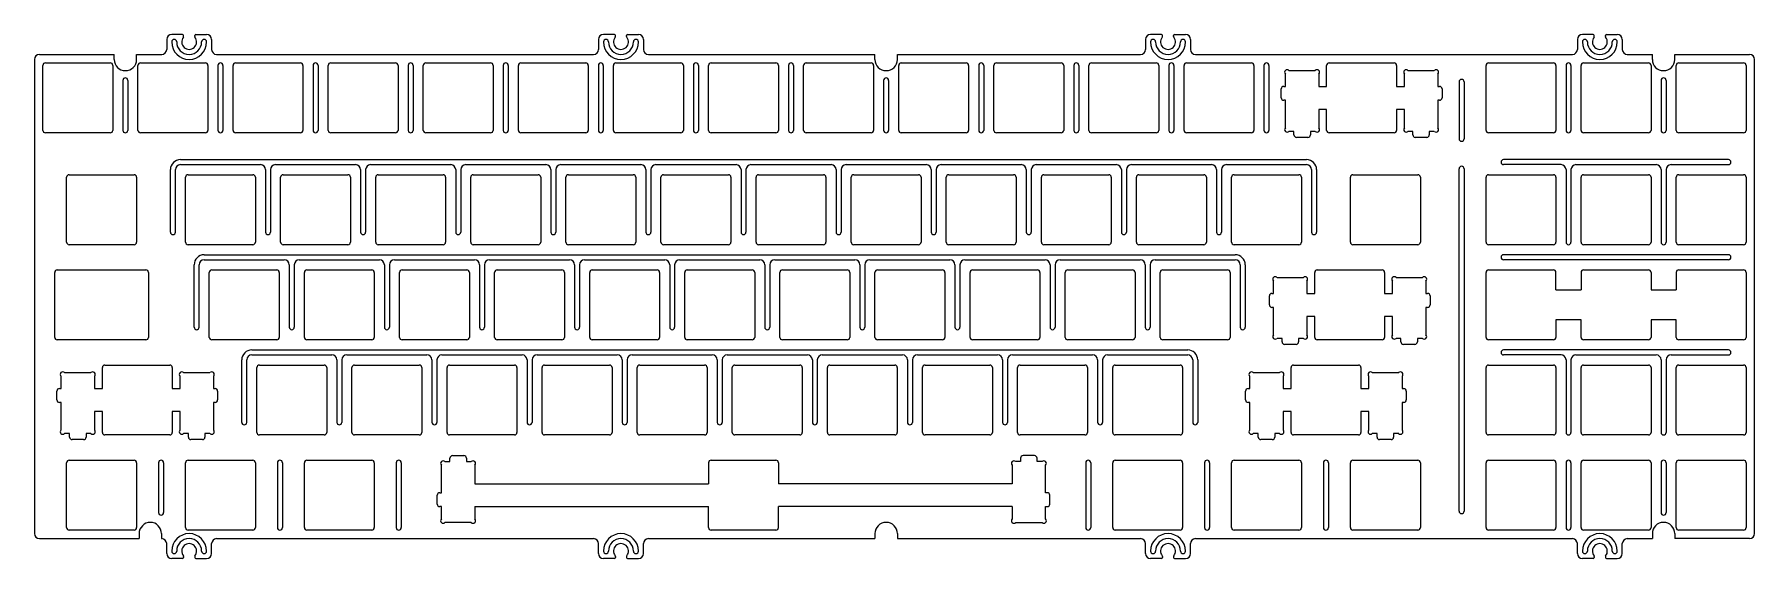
# Model space of a CAD drawing. Header units: millimetres. Extents: x 2457 to 2802, y 1540 to 1645.
import ezdxf

# ---------------------------------------------------------------- set-up
doc = ezdxf.new("R2010")
doc.units = ezdxf.units.MM

msp = doc.modelspace()

# ---------------------------------------------------------------- linework, layer by layer
for p, q in [((2486.83, 1644.66), (2484.65, 1644.66)), ((2487.03, 1644.24), (2487.03, 1644.46)), ((2489.27, 1644.24), (2489.27, 1644.46)), ((2489.47, 1644.66), (2491.65, 1644.66)), ((2573.33, 1644.66), (2571.15, 1644.66)), ((2573.53, 1644.24), (2573.53, 1644.46)), ((2575.77, 1644.24), (2575.77, 1644.46)), ((2575.97, 1644.66), (2578.15, 1644.66)), ((2682.93, 1644.66), (2680.75, 1644.66)), ((2683.13, 1644.24), (2683.13, 1644.46)), ((2685.37, 1644.24), (2685.37, 1644.46)), ((2685.57, 1644.66), (2687.75, 1644.66)), ((2769.43, 1644.66), (2767.25, 1644.66)), ((2769.63, 1644.24), (2769.63, 1644.46)), ((2771.87, 1644.24), (2771.87, 1644.46)), ((2772.07, 1644.66), (2774.25, 1644.66)), ((2458.15, 1640.66), (2473.12, 1640.66)), ((2473.12, 1639.66), (2473.12, 1640.66)), ((2477.62, 1640.66), (2482.65, 1640.66)), ((2477.62, 1639.66), (2477.62, 1640.66)), ((2483.65, 1643.66), (2483.65, 1641.66)), ((2485.15, 1643.66), (2485.15, 1643.66)), ((2491.15, 1643.66), (2491.15, 1643.66)), ((2492.65, 1643.66), (2492.65, 1641.66)), ((2493.65, 1640.66), (2569.15, 1640.66)), ((2570.15, 1643.66), (2570.15, 1641.66)), ((2571.65, 1643.66), (2571.65, 1643.66)), ((2577.65, 1643.66), (2577.65, 1643.66)), ((2579.15, 1643.66), (2579.15, 1641.66)), ((2580.15, 1640.66), (2625.52, 1640.66)), ((2625.52, 1639.66), (2625.52, 1640.66)), ((2630.02, 1640.66), (2678.75, 1640.66)), ((2630.02, 1639.66), (2630.02, 1640.66)), ((2679.75, 1643.66), (2679.75, 1641.66)), ((2681.25, 1643.66), (2681.25, 1643.66)), ((2687.25, 1643.66), (2687.25, 1643.66)), ((2688.75, 1643.66), (2688.75, 1641.66)), ((2689.75, 1640.66), (2765.25, 1640.66)), ((2766.25, 1643.66), (2766.25, 1641.66)), ((2767.75, 1643.66), (2767.75, 1643.66)), ((2773.75, 1643.66), (2773.75, 1643.66)), ((2775.25, 1643.66), (2775.25, 1641.66)), ((2776.25, 1640.66), (2781.27, 1640.66)), ((2781.27, 1639.66), (2781.27, 1640.66)), ((2785.77, 1640.66), (2800.75, 1640.66)), ((2785.77, 1639.66), (2785.77, 1640.66)), ((2457.15, 1639.66), (2457.15, 1544.71)), ((2458.85, 1625.46), (2458.85, 1638.46)), ((2459.35, 1638.96), (2472.35, 1638.96)), ((2472.85, 1638.46), (2472.85, 1625.46)), ((2477.9, 1625.46), (2477.9, 1638.46)), ((2478.4, 1638.96), (2491.4, 1638.96)), ((2491.9, 1638.46), (2491.9, 1625.46)), ((2493.92, 1638.46), (2493.92, 1625.46)), ((2494.42, 1638.96), (2494.42, 1638.96)), ((2494.92, 1638.46), (2494.92, 1625.46)), ((2496.95, 1625.46), (2496.95, 1638.46)), ((2497.45, 1638.96), (2510.45, 1638.96)), ((2510.95, 1638.46), (2510.95, 1625.46)), ((2512.97, 1638.46), (2512.97, 1625.46)), ((2513.47, 1638.96), (2513.47, 1638.96)), ((2513.97, 1638.46), (2513.97, 1625.46)), ((2516, 1625.46), (2516, 1638.46)), ((2516.5, 1638.96), (2529.5, 1638.96)), ((2530, 1638.46), (2530, 1625.46)), ((2532.02, 1638.46), (2532.02, 1625.46)), ((2532.52, 1638.96), (2532.52, 1638.96)), ((2533.02, 1638.46), (2533.02, 1625.46)), ((2535.05, 1625.46), (2535.05, 1638.46)), ((2535.55, 1638.96), (2548.55, 1638.96)), ((2549.05, 1638.46), (2549.05, 1625.46)), ((2551.07, 1638.46), (2551.07, 1625.46)), ((2551.57, 1638.96), (2551.57, 1638.96)), ((2552.07, 1638.46), (2552.07, 1625.46)), ((2554.1, 1625.46), (2554.1, 1638.46)), ((2554.6, 1638.96), (2567.6, 1638.96)), ((2568.1, 1638.46), (2568.1, 1625.46)), ((2570.12, 1638.46), (2570.12, 1625.46)), ((2570.62, 1638.96), (2570.62, 1638.96)), ((2571.12, 1638.46), (2571.12, 1625.46)), ((2573.15, 1625.46), (2573.15, 1638.46)), ((2573.65, 1638.96), (2586.65, 1638.96)), ((2587.15, 1638.46), (2587.15, 1625.46)), ((2589.17, 1638.46), (2589.17, 1625.46)), ((2589.67, 1638.96), (2589.67, 1638.96)), ((2590.17, 1638.46), (2590.17, 1625.46)), ((2592.2, 1625.46), (2592.2, 1638.46)), ((2592.7, 1638.96), (2605.7, 1638.96)), ((2606.2, 1638.46), (2606.2, 1625.46)), ((2608.22, 1638.46), (2608.22, 1625.46)), ((2608.72, 1638.96), (2608.72, 1638.96)), ((2609.22, 1638.46), (2609.22, 1625.46)), ((2611.25, 1625.46), (2611.25, 1638.46)), ((2611.75, 1638.96), (2624.75, 1638.96)), ((2625.25, 1638.46), (2625.25, 1625.46)), ((2630.3, 1625.46), (2630.3, 1638.46)), ((2630.8, 1638.96), (2643.8, 1638.96)), ((2644.3, 1638.46), (2644.3, 1625.46)), ((2646.32, 1638.46), (2646.32, 1625.46)), ((2646.82, 1638.96), (2646.82, 1638.96)), ((2647.32, 1638.46), (2647.32, 1625.46)), ((2649.35, 1625.46), (2649.35, 1638.46)), ((2649.85, 1638.96), (2662.85, 1638.96)), ((2663.35, 1638.46), (2663.35, 1625.46)), ((2665.37, 1638.46), (2665.37, 1625.46)), ((2665.87, 1638.96), (2665.87, 1638.96)), ((2666.37, 1638.46), (2666.37, 1625.46)), ((2668.4, 1625.46), (2668.4, 1638.46)), ((2668.9, 1638.96), (2681.9, 1638.96)), ((2682.4, 1638.46), (2682.4, 1625.46)), ((2684.42, 1638.46), (2684.42, 1625.46)), ((2684.92, 1638.96), (2684.92, 1638.96)), ((2685.42, 1638.46), (2685.42, 1625.46)), ((2687.45, 1625.46), (2687.45, 1638.46)), ((2687.95, 1638.96), (2700.95, 1638.96)), ((2701.45, 1638.46), (2701.45, 1625.46)), ((2703.47, 1638.46), (2703.47, 1625.46)), ((2703.97, 1638.96), (2703.97, 1638.96)), ((2704.47, 1638.46), (2704.47, 1625.46)), ((2708.46, 1637.44), (2713.74, 1637.44)), ((2716.02, 1634.26), (2716.02, 1638.46)), ((2716.52, 1638.96), (2729.52, 1638.96)), ((2730.02, 1638.46), (2730.02, 1634.26)), ((2732.31, 1637.44), (2737.59, 1637.44)), ((2747.95, 1625.46), (2747.95, 1638.46)), ((2748.45, 1638.96), (2761.45, 1638.96)), ((2761.95, 1638.46), (2761.95, 1625.46)), ((2763.97, 1638.46), (2763.97, 1625.46)), ((2764.47, 1638.96), (2764.47, 1638.96)), ((2764.97, 1638.46), (2764.97, 1625.46)), ((2767, 1625.46), (2767, 1638.46)), ((2767.5, 1638.96), (2780.5, 1638.96)), ((2781, 1638.46), (2781, 1625.46)), ((2786.05, 1625.46), (2786.05, 1638.46)), ((2786.55, 1638.96), (2799.55, 1638.96)), ((2800.05, 1638.46), (2800.05, 1625.46)), ((2801.75, 1544.71), (2801.75, 1639.66)), ((2474.87, 1635.46), (2474.87, 1625.46)), ((2475.37, 1635.96), (2475.37, 1635.96)), ((2475.87, 1635.46), (2475.87, 1625.46)), ((2627.27, 1635.46), (2627.27, 1625.46)), ((2627.77, 1635.96), (2627.77, 1635.96)), ((2628.27, 1635.46), (2628.27, 1625.46)), ((2706.92, 1631.97), (2706.92, 1633.76)), ((2707.42, 1634.26), (2707.75, 1634.26)), ((2707.75, 1634.26), (2707.75, 1636.74)), ((2714.45, 1636.74), (2714.45, 1634.26)), ((2714.45, 1634.26), (2716.02, 1634.26)), ((2730.02, 1634.26), (2731.6, 1634.26)), ((2731.6, 1634.26), (2731.6, 1636.74)), ((2738.3, 1636.74), (2738.3, 1634.26)), ((2738.3, 1634.26), (2738.63, 1634.26)), ((2739.13, 1633.76), (2739.13, 1631.97)), ((2742.55, 1635.16), (2742.55, 1623.76)), ((2743.05, 1635.66), (2743.05, 1635.66)), ((2743.55, 1635.16), (2743.55, 1623.76)), ((2783.02, 1635.46), (2783.02, 1625.46)), ((2783.52, 1635.96), (2783.52, 1635.96)), ((2784.02, 1635.46), (2784.02, 1625.46)), ((2707.75, 1631.47), (2707.42, 1631.47)), ((2707.75, 1625.95), (2707.75, 1631.47)), ((2738.3, 1631.47), (2738.3, 1625.95)), ((2738.63, 1631.47), (2738.3, 1631.47)), ((2714.45, 1629.66), (2714.45, 1625.95)), ((2716.02, 1629.66), (2714.45, 1629.66)), ((2716.02, 1625.46), (2716.02, 1629.66)), ((2730.02, 1629.66), (2730.02, 1625.46)), ((2731.6, 1629.66), (2730.02, 1629.66)), ((2731.6, 1625.95), (2731.6, 1629.66)), ((2472.35, 1624.96), (2459.35, 1624.96)), ((2475.37, 1624.96), (2475.37, 1624.96)), ((2491.4, 1624.96), (2478.4, 1624.96)), ((2494.42, 1624.96), (2494.42, 1624.96)), ((2510.45, 1624.96), (2497.45, 1624.96)), ((2513.47, 1624.96), (2513.47, 1624.96)), ((2529.5, 1624.96), (2516.5, 1624.96)), ((2532.52, 1624.96), (2532.52, 1624.96)), ((2548.55, 1624.96), (2535.55, 1624.96)), ((2551.57, 1624.96), (2551.57, 1624.96)), ((2567.6, 1624.96), (2554.6, 1624.96)), ((2570.62, 1624.96), (2570.62, 1624.96)), ((2586.65, 1624.96), (2573.65, 1624.96)), ((2589.67, 1624.96), (2589.67, 1624.96)), ((2605.7, 1624.96), (2592.7, 1624.96)), ((2608.72, 1624.96), (2608.72, 1624.96)), ((2624.75, 1624.96), (2611.75, 1624.96)), ((2627.77, 1624.96), (2627.77, 1624.96)), ((2643.8, 1624.96), (2630.8, 1624.96)), ((2646.82, 1624.96), (2646.82, 1624.96)), ((2662.85, 1624.96), (2649.85, 1624.96)), ((2665.87, 1624.96), (2665.87, 1624.96)), ((2681.9, 1624.96), (2668.9, 1624.96)), ((2684.92, 1624.96), (2684.92, 1624.96)), ((2700.95, 1624.96), (2687.95, 1624.96)), ((2703.97, 1624.96), (2703.97, 1624.96)), ((2709.48, 1625.25), (2708.46, 1625.25)), ((2709.48, 1624.55), (2709.48, 1625.25)), ((2712.27, 1624.05), (2709.98, 1624.05)), ((2712.77, 1625.25), (2712.77, 1624.55)), ((2713.74, 1625.25), (2712.77, 1625.25)), ((2729.52, 1624.96), (2716.52, 1624.96)), ((2733.28, 1625.25), (2732.31, 1625.25)), ((2733.28, 1624.55), (2733.28, 1625.25)), ((2736.07, 1624.05), (2733.78, 1624.05)), ((2736.57, 1625.25), (2736.57, 1624.55)), ((2737.59, 1625.25), (2736.57, 1625.25)), ((2743.05, 1623.26), (2743.05, 1623.26)), ((2761.45, 1624.96), (2748.45, 1624.96)), ((2764.47, 1624.96), (2764.47, 1624.96)), ((2780.5, 1624.96), (2767.5, 1624.96)), ((2783.52, 1624.96), (2783.52, 1624.96)), ((2799.55, 1624.96), (2786.55, 1624.96)), ((2464.11, 1616.56), (2477.11, 1616.56)), ((2484.4, 1605.09), (2484.4, 1617.59)), ((2485.4, 1605.09), (2485.4, 1617.59)), ((2486.4, 1619.59), (2712, 1619.59)), ((2486.4, 1618.59), (2502.45, 1618.59)), ((2487.92, 1616.56), (2500.92, 1616.56)), ((2503.45, 1617.59), (2503.45, 1605.09)), ((2504.45, 1617.59), (2504.45, 1605.09)), ((2505.45, 1618.59), (2521.5, 1618.59)), ((2506.97, 1616.56), (2519.97, 1616.56)), ((2522.5, 1617.59), (2522.5, 1605.09)), ((2523.5, 1617.59), (2523.5, 1605.09)), ((2524.5, 1618.59), (2540.55, 1618.59)), ((2526.02, 1616.56), (2539.02, 1616.56)), ((2541.55, 1617.59), (2541.55, 1605.09)), ((2542.55, 1617.59), (2542.55, 1605.09)), ((2543.55, 1618.59), (2559.6, 1618.59)), ((2545.07, 1616.56), (2558.07, 1616.56)), ((2560.6, 1617.59), (2560.6, 1605.09)), ((2561.6, 1617.59), (2561.6, 1605.09)), ((2562.6, 1618.59), (2578.65, 1618.59)), ((2564.12, 1616.56), (2577.12, 1616.56)), ((2579.65, 1617.59), (2579.65, 1605.09)), ((2580.65, 1617.59), (2580.65, 1605.09)), ((2581.65, 1618.59), (2597.7, 1618.59)), ((2583.17, 1616.56), (2596.17, 1616.56)), ((2598.7, 1617.59), (2598.7, 1605.09)), ((2599.7, 1617.59), (2599.7, 1605.09)), ((2600.7, 1618.59), (2616.75, 1618.59)), ((2602.22, 1616.56), (2615.22, 1616.56)), ((2617.75, 1617.59), (2617.75, 1605.09)), ((2618.75, 1617.59), (2618.75, 1605.09)), ((2619.75, 1618.59), (2635.8, 1618.59)), ((2621.27, 1616.56), (2634.27, 1616.56)), ((2636.8, 1617.59), (2636.8, 1605.09)), ((2637.8, 1617.59), (2637.8, 1605.09)), ((2638.8, 1618.59), (2654.85, 1618.59)), ((2640.32, 1616.56), (2653.32, 1616.56)), ((2655.85, 1617.59), (2655.85, 1605.09)), ((2656.85, 1617.59), (2656.85, 1605.09)), ((2657.85, 1618.59), (2673.9, 1618.59)), ((2659.37, 1616.56), (2672.37, 1616.56)), ((2674.9, 1617.59), (2674.9, 1605.09)), ((2675.9, 1617.59), (2675.9, 1605.09)), ((2676.9, 1618.59), (2692.95, 1618.59)), ((2678.42, 1616.56), (2691.42, 1616.56)), ((2693.95, 1617.59), (2693.95, 1605.09)), ((2694.95, 1617.59), (2694.95, 1605.09)), ((2695.95, 1618.59), (2712, 1618.59)), ((2697.47, 1616.56), (2710.47, 1616.56)), ((2713, 1617.59), (2713, 1605.09)), ((2714, 1617.59), (2714, 1605.09)), ((2721.29, 1616.56), (2734.29, 1616.56)), ((2742.55, 1549.21), (2742.55, 1617.76)), ((2743.05, 1618.26), (2743.05, 1618.26)), ((2743.55, 1617.76), (2743.55, 1549.21)), ((2748.45, 1616.56), (2761.45, 1616.56)), ((2750.97, 1618.56), (2750.97, 1618.56)), ((2796.52, 1619.59), (2751.47, 1619.59)), ((2762.97, 1618.59), (2751.47, 1618.59)), ((2763.97, 1617.59), (2763.97, 1603.06)), ((2764.97, 1617.59), (2764.97, 1603.06)), ((2765.97, 1618.59), (2782.02, 1618.59)), ((2767.5, 1616.56), (2780.5, 1616.56)), ((2783.02, 1617.59), (2783.02, 1603.06)), ((2784.02, 1617.59), (2784.02, 1603.06)), ((2785.02, 1618.59), (2796.52, 1618.59)), ((2786.55, 1616.56), (2799.55, 1616.56)), ((2797.02, 1618.56), (2797.02, 1618.56)), ((2463.61, 1603.06), (2463.61, 1616.06)), ((2477.61, 1616.06), (2477.61, 1603.06)), ((2487.42, 1603.06), (2487.42, 1616.06)), ((2501.42, 1616.06), (2501.42, 1603.06)), ((2506.47, 1603.06), (2506.47, 1616.06)), ((2520.47, 1616.06), (2520.47, 1603.06)), ((2525.52, 1603.06), (2525.52, 1616.06)), ((2539.52, 1616.06), (2539.52, 1603.06)), ((2544.57, 1603.06), (2544.57, 1616.06)), ((2558.57, 1616.06), (2558.57, 1603.06)), ((2563.62, 1603.06), (2563.62, 1616.06)), ((2577.62, 1616.06), (2577.62, 1603.06)), ((2582.67, 1603.06), (2582.67, 1616.06)), ((2596.67, 1616.06), (2596.67, 1603.06)), ((2601.72, 1603.06), (2601.72, 1616.06)), ((2615.72, 1616.06), (2615.72, 1603.06)), ((2620.77, 1603.06), (2620.77, 1616.06)), ((2634.77, 1616.06), (2634.77, 1603.06)), ((2639.82, 1603.06), (2639.82, 1616.06)), ((2653.82, 1616.06), (2653.82, 1603.06)), ((2658.87, 1603.06), (2658.87, 1616.06)), ((2672.87, 1616.06), (2672.87, 1603.06)), ((2677.92, 1603.06), (2677.92, 1616.06)), ((2691.92, 1616.06), (2691.92, 1603.06)), ((2696.97, 1603.06), (2696.97, 1616.06)), ((2710.97, 1616.06), (2710.97, 1603.06)), ((2720.79, 1603.06), (2720.79, 1616.06)), ((2734.79, 1616.06), (2734.79, 1603.06)), ((2747.95, 1603.06), (2747.95, 1616.06)), ((2761.95, 1616.06), (2761.95, 1603.06)), ((2767, 1603.06), (2767, 1616.06)), ((2781, 1616.06), (2781, 1603.06)), ((2786.05, 1603.06), (2786.05, 1616.06)), ((2800.05, 1616.06), (2800.05, 1603.06)), ((2477.11, 1602.56), (2464.11, 1602.56)), ((2500.92, 1602.56), (2487.92, 1602.56)), ((2519.97, 1602.56), (2506.97, 1602.56)), ((2539.02, 1602.56), (2526.02, 1602.56)), ((2558.07, 1602.56), (2545.07, 1602.56)), ((2577.12, 1602.56), (2564.12, 1602.56)), ((2596.17, 1602.56), (2583.17, 1602.56)), ((2615.22, 1602.56), (2602.22, 1602.56)), ((2634.27, 1602.56), (2621.27, 1602.56)), ((2653.32, 1602.56), (2640.32, 1602.56)), ((2672.37, 1602.56), (2659.37, 1602.56)), ((2691.42, 1602.56), (2678.42, 1602.56)), ((2710.47, 1602.56), (2697.47, 1602.56)), ((2734.29, 1602.56), (2721.29, 1602.56)), ((2761.45, 1602.56), (2748.45, 1602.56)), ((2780.5, 1602.56), (2767.5, 1602.56)), ((2799.55, 1602.56), (2786.55, 1602.56)), ((2491.16, 1600.54), (2697.71, 1600.54)), ((2491.16, 1599.54), (2507.21, 1599.54)), ((2510.21, 1599.54), (2526.26, 1599.54)), ((2529.26, 1599.54), (2545.31, 1599.54)), ((2548.31, 1599.54), (2564.36, 1599.54)), ((2567.36, 1599.54), (2583.41, 1599.54)), ((2586.41, 1599.54), (2602.46, 1599.54)), ((2605.46, 1599.54), (2621.51, 1599.54)), ((2624.51, 1599.54), (2640.56, 1599.54)), ((2643.56, 1599.54), (2659.61, 1599.54)), ((2662.61, 1599.54), (2678.66, 1599.54)), ((2681.66, 1599.54), (2697.71, 1599.54)), ((2796.52, 1600.54), (2751.47, 1600.54)), ((2796.52, 1599.54), (2751.47, 1599.54)), ((2461.23, 1584.01), (2461.23, 1597.01)), ((2461.73, 1597.51), (2479.49, 1597.51)), ((2479.99, 1597.01), (2479.99, 1584.01)), ((2489.16, 1586.04), (2489.16, 1598.54)), ((2490.16, 1586.04), (2490.16, 1598.54)), ((2492.19, 1584.01), (2492.19, 1597.01)), ((2492.69, 1597.51), (2505.69, 1597.51)), ((2506.19, 1597.01), (2506.19, 1584.01)), ((2508.21, 1598.54), (2508.21, 1586.04)), ((2509.21, 1598.54), (2509.21, 1586.04)), ((2511.24, 1584.01), (2511.24, 1597.01)), ((2511.74, 1597.51), (2524.74, 1597.51)), ((2525.24, 1597.01), (2525.24, 1584.01)), ((2527.26, 1598.54), (2527.26, 1586.04)), ((2528.26, 1598.54), (2528.26, 1586.04)), ((2530.29, 1584.01), (2530.29, 1597.01)), ((2530.79, 1597.51), (2543.79, 1597.51)), ((2544.29, 1597.01), (2544.29, 1584.01)), ((2546.31, 1598.54), (2546.31, 1586.04)), ((2547.31, 1598.54), (2547.31, 1586.04)), ((2549.34, 1584.01), (2549.34, 1597.01)), ((2549.84, 1597.51), (2562.84, 1597.51)), ((2563.34, 1597.01), (2563.34, 1584.01)), ((2565.36, 1598.54), (2565.36, 1586.04)), ((2566.36, 1598.54), (2566.36, 1586.04)), ((2568.39, 1584.01), (2568.39, 1597.01)), ((2568.89, 1597.51), (2581.89, 1597.51)), ((2582.39, 1597.01), (2582.39, 1584.01)), ((2584.41, 1598.54), (2584.41, 1586.04)), ((2585.41, 1598.54), (2585.41, 1586.04)), ((2587.44, 1584.01), (2587.44, 1597.01)), ((2587.94, 1597.51), (2600.94, 1597.51)), ((2601.44, 1597.01), (2601.44, 1584.01)), ((2603.46, 1598.54), (2603.46, 1586.04)), ((2604.46, 1598.54), (2604.46, 1586.04)), ((2606.49, 1584.01), (2606.49, 1597.01)), ((2606.99, 1597.51), (2619.99, 1597.51)), ((2620.49, 1597.01), (2620.49, 1584.01)), ((2622.51, 1598.54), (2622.51, 1586.04)), ((2623.51, 1598.54), (2623.51, 1586.04)), ((2625.54, 1584.01), (2625.54, 1597.01)), ((2626.04, 1597.51), (2639.04, 1597.51)), ((2639.54, 1597.01), (2639.54, 1584.01)), ((2641.56, 1598.54), (2641.56, 1586.04)), ((2642.56, 1598.54), (2642.56, 1586.04)), ((2644.59, 1584.01), (2644.59, 1597.01)), ((2645.09, 1597.51), (2658.09, 1597.51)), ((2658.59, 1597.01), (2658.59, 1584.01)), ((2660.61, 1598.54), (2660.61, 1586.04)), ((2661.61, 1598.54), (2661.61, 1586.04)), ((2663.64, 1584.01), (2663.64, 1597.01)), ((2664.14, 1597.51), (2677.14, 1597.51)), ((2677.64, 1597.01), (2677.64, 1584.01)), ((2679.66, 1598.54), (2679.66, 1586.04)), ((2680.66, 1598.54), (2680.66, 1586.04)), ((2682.69, 1584.01), (2682.69, 1597.01)), ((2683.19, 1597.51), (2696.19, 1597.51)), ((2696.69, 1597.01), (2696.69, 1584.01)), ((2698.71, 1598.54), (2698.71, 1586.04)), ((2699.71, 1598.54), (2699.71, 1586.04)), ((2706.08, 1595.99), (2711.36, 1595.99)), ((2713.64, 1592.81), (2713.64, 1597.01)), ((2714.14, 1597.51), (2727.14, 1597.51)), ((2727.64, 1597.01), (2727.64, 1592.81)), ((2729.93, 1595.99), (2735.21, 1595.99)), ((2747.95, 1584.01), (2747.95, 1597.01)), ((2748.45, 1597.51), (2761.45, 1597.51)), ((2761.95, 1593.51), (2761.95, 1597.01)), ((2767, 1597.01), (2767, 1593.51)), ((2767.5, 1597.51), (2780.5, 1597.51)), ((2781, 1597.01), (2781, 1593.51)), ((2786.05, 1597.01), (2786.05, 1593.51)), ((2786.55, 1597.51), (2799.55, 1597.51)), ((2800.05, 1597.01), (2800.05, 1584.01)), ((2704.54, 1590.52), (2704.54, 1592.31)), ((2705.04, 1592.81), (2705.37, 1592.81)), ((2705.37, 1592.81), (2705.37, 1595.29)), ((2712.07, 1595.29), (2712.07, 1592.81)), ((2712.07, 1592.81), (2713.64, 1592.81)), ((2727.64, 1592.81), (2729.22, 1592.81)), ((2729.22, 1592.81), (2729.22, 1595.29)), ((2735.92, 1595.29), (2735.92, 1592.81)), ((2735.92, 1592.81), (2736.24, 1592.81)), ((2736.74, 1592.31), (2736.74, 1590.52)), ((2761.95, 1593.51), (2767, 1593.51)), ((2781, 1593.51), (2786.05, 1593.51)), ((2705.37, 1590.02), (2705.04, 1590.02)), ((2705.37, 1584.5), (2705.37, 1590.02)), ((2735.92, 1590.02), (2735.92, 1584.5)), ((2736.24, 1590.02), (2735.92, 1590.02)), ((2712.07, 1588.21), (2712.07, 1584.5)), ((2713.64, 1588.21), (2712.07, 1588.21)), ((2713.64, 1584.01), (2713.64, 1588.21)), ((2727.64, 1588.21), (2727.64, 1584.01)), ((2729.22, 1588.21), (2727.64, 1588.21)), ((2729.22, 1584.5), (2729.22, 1588.21)), ((2761.95, 1587.51), (2761.95, 1584.01)), ((2767, 1587.51), (2761.95, 1587.51)), ((2767, 1584.01), (2767, 1587.51)), ((2781, 1587.51), (2781, 1584.01)), ((2786.05, 1587.51), (2781, 1587.51)), ((2786.05, 1584.01), (2786.05, 1587.51)), ((2479.49, 1583.51), (2461.73, 1583.51)), ((2505.69, 1583.51), (2492.69, 1583.51)), ((2524.74, 1583.51), (2511.74, 1583.51)), ((2543.79, 1583.51), (2530.79, 1583.51)), ((2562.84, 1583.51), (2549.84, 1583.51)), ((2581.89, 1583.51), (2568.89, 1583.51)), ((2600.94, 1583.51), (2587.94, 1583.51)), ((2619.99, 1583.51), (2606.99, 1583.51)), ((2639.04, 1583.51), (2626.04, 1583.51)), ((2658.09, 1583.51), (2645.09, 1583.51)), ((2677.14, 1583.51), (2664.14, 1583.51)), ((2696.19, 1583.51), (2683.19, 1583.51)), ((2707.09, 1583.8), (2706.08, 1583.8)), ((2707.09, 1583.1), (2707.09, 1583.8)), ((2709.89, 1582.6), (2707.59, 1582.6)), ((2710.39, 1583.8), (2710.39, 1583.1)), ((2711.36, 1583.8), (2710.39, 1583.8)), ((2727.14, 1583.51), (2714.14, 1583.51)), ((2730.89, 1583.8), (2729.93, 1583.8)), ((2730.89, 1583.1), (2730.89, 1583.8)), ((2733.69, 1582.6), (2731.39, 1582.6)), ((2734.19, 1583.8), (2734.19, 1583.1)), ((2735.21, 1583.8), (2734.19, 1583.8)), ((2761.45, 1583.51), (2748.45, 1583.51)), ((2780.5, 1583.51), (2767.5, 1583.51)), ((2799.55, 1583.51), (2786.55, 1583.51)), ((2471.26, 1578.46), (2484.26, 1578.46)), ((2498.69, 1566.99), (2498.69, 1579.49)), ((2499.69, 1566.99), (2499.69, 1579.49)), ((2500.69, 1581.49), (2688.19, 1581.49)), ((2500.69, 1580.49), (2516.74, 1580.49)), ((2502.21, 1578.46), (2515.21, 1578.46)), ((2517.74, 1579.49), (2517.74, 1566.99)), ((2518.74, 1579.49), (2518.74, 1566.99)), ((2519.74, 1580.49), (2535.79, 1580.49)), ((2521.26, 1578.46), (2534.26, 1578.46)), ((2536.79, 1579.49), (2536.79, 1566.99)), ((2537.79, 1579.49), (2537.79, 1566.99)), ((2538.79, 1580.49), (2554.84, 1580.49)), ((2540.31, 1578.46), (2553.31, 1578.46)), ((2555.84, 1579.49), (2555.84, 1566.99)), ((2556.84, 1579.49), (2556.84, 1566.99)), ((2557.84, 1580.49), (2573.89, 1580.49)), ((2559.36, 1578.46), (2572.36, 1578.46)), ((2574.89, 1579.49), (2574.89, 1566.99)), ((2575.89, 1579.49), (2575.89, 1566.99)), ((2576.89, 1580.49), (2592.94, 1580.49)), ((2578.41, 1578.46), (2591.41, 1578.46)), ((2593.94, 1579.49), (2593.94, 1566.99)), ((2594.94, 1579.49), (2594.94, 1566.99)), ((2595.94, 1580.49), (2611.99, 1580.49)), ((2597.46, 1578.46), (2610.46, 1578.46)), ((2612.99, 1579.49), (2612.99, 1566.99)), ((2613.99, 1579.49), (2613.99, 1566.99)), ((2614.99, 1580.49), (2631.04, 1580.49)), ((2616.51, 1578.46), (2629.51, 1578.46)), ((2632.04, 1579.49), (2632.04, 1566.99)), ((2633.04, 1579.49), (2633.04, 1566.99)), ((2634.04, 1580.49), (2650.09, 1580.49)), ((2635.56, 1578.46), (2648.56, 1578.46)), ((2651.09, 1579.49), (2651.09, 1566.99)), ((2652.09, 1579.49), (2652.09, 1566.99)), ((2653.09, 1580.49), (2669.14, 1580.49)), ((2654.61, 1578.46), (2667.61, 1578.46)), ((2670.14, 1579.49), (2670.14, 1566.99)), ((2671.14, 1579.49), (2671.14, 1566.99)), ((2672.14, 1580.49), (2688.19, 1580.49)), ((2673.66, 1578.46), (2686.66, 1578.46)), ((2689.19, 1579.49), (2689.19, 1566.99)), ((2690.19, 1579.49), (2690.19, 1566.99)), ((2709.38, 1578.46), (2722.38, 1578.46)), ((2748.45, 1578.46), (2761.45, 1578.46)), ((2796.52, 1581.49), (2751.47, 1581.49)), ((2762.97, 1580.49), (2751.47, 1580.49)), ((2763.97, 1579.49), (2763.97, 1564.96)), ((2764.97, 1579.49), (2764.97, 1564.96)), ((2765.97, 1580.49), (2782.02, 1580.49)), ((2767.5, 1578.46), (2780.5, 1578.46)), ((2783.02, 1579.49), (2783.02, 1564.96)), ((2784.02, 1579.49), (2784.02, 1564.96)), ((2785.02, 1580.49), (2796.52, 1580.49)), ((2786.55, 1578.46), (2799.55, 1578.46)), ((2462.48, 1573.76), (2462.48, 1576.24)), ((2463.19, 1576.94), (2468.47, 1576.94)), ((2469.18, 1576.24), (2469.18, 1573.76)), ((2470.76, 1573.76), (2470.76, 1577.96)), ((2484.76, 1577.96), (2484.76, 1573.76)), ((2486.33, 1573.76), (2486.33, 1576.24)), ((2487.04, 1576.94), (2492.32, 1576.94)), ((2493.03, 1576.24), (2493.03, 1573.76)), ((2501.71, 1564.96), (2501.71, 1577.96)), ((2515.71, 1577.96), (2515.71, 1564.96)), ((2520.76, 1564.96), (2520.76, 1577.96)), ((2534.76, 1577.96), (2534.76, 1564.96)), ((2539.81, 1564.96), (2539.81, 1577.96)), ((2553.81, 1577.96), (2553.81, 1564.96)), ((2558.86, 1564.96), (2558.86, 1577.96)), ((2572.86, 1577.96), (2572.86, 1564.96)), ((2577.91, 1564.96), (2577.91, 1577.96)), ((2591.91, 1577.96), (2591.91, 1564.96)), ((2596.96, 1564.96), (2596.96, 1577.96)), ((2610.96, 1577.96), (2610.96, 1564.96)), ((2616.01, 1564.96), (2616.01, 1577.96)), ((2630.01, 1577.96), (2630.01, 1564.96)), ((2635.06, 1564.96), (2635.06, 1577.96)), ((2649.06, 1577.96), (2649.06, 1564.96)), ((2654.11, 1564.96), (2654.11, 1577.96)), ((2668.11, 1577.96), (2668.11, 1564.96)), ((2673.16, 1564.96), (2673.16, 1577.96)), ((2687.16, 1577.96), (2687.16, 1564.96)), ((2700.61, 1573.76), (2700.61, 1576.24)), ((2701.31, 1576.94), (2706.6, 1576.94)), ((2707.31, 1576.24), (2707.31, 1573.76)), ((2708.88, 1573.76), (2708.88, 1577.96)), ((2722.88, 1577.96), (2722.88, 1573.76)), ((2724.46, 1573.76), (2724.46, 1576.24)), ((2725.16, 1576.94), (2730.45, 1576.94)), ((2731.16, 1576.24), (2731.16, 1573.76)), ((2747.95, 1564.96), (2747.95, 1577.96)), ((2761.95, 1577.96), (2761.95, 1564.96)), ((2767, 1564.96), (2767, 1577.96)), ((2781, 1577.96), (2781, 1564.96)), ((2786.05, 1564.96), (2786.05, 1577.96)), ((2800.05, 1577.96), (2800.05, 1564.96)), ((2461.66, 1571.47), (2461.66, 1573.26)), ((2462.16, 1573.76), (2462.48, 1573.76)), ((2469.18, 1573.76), (2470.76, 1573.76)), ((2484.76, 1573.76), (2486.33, 1573.76)), ((2493.03, 1573.76), (2493.36, 1573.76)), ((2493.86, 1573.26), (2493.86, 1571.47)), ((2699.78, 1571.47), (2699.78, 1573.26)), ((2700.28, 1573.76), (2700.61, 1573.76)), ((2707.31, 1573.76), (2708.88, 1573.76)), ((2722.88, 1573.76), (2724.46, 1573.76)), ((2731.16, 1573.76), (2731.48, 1573.76)), ((2731.98, 1573.26), (2731.98, 1571.47)), ((2462.48, 1570.97), (2462.16, 1570.97)), ((2462.48, 1565.45), (2462.48, 1570.97)), ((2469.18, 1569.16), (2469.18, 1565.45)), ((2470.76, 1569.16), (2469.18, 1569.16)), ((2470.76, 1564.96), (2470.76, 1569.16)), ((2484.76, 1569.16), (2484.76, 1564.96)), ((2486.33, 1569.16), (2484.76, 1569.16)), ((2486.33, 1565.45), (2486.33, 1569.16)), ((2493.03, 1570.97), (2493.03, 1565.45)), ((2493.36, 1570.97), (2493.03, 1570.97)), ((2700.61, 1570.97), (2700.28, 1570.97)), ((2700.61, 1565.45), (2700.61, 1570.97)), ((2707.31, 1569.16), (2707.31, 1565.45)), ((2708.88, 1569.16), (2707.31, 1569.16)), ((2708.88, 1564.96), (2708.88, 1569.16)), ((2722.88, 1569.16), (2722.88, 1564.96)), ((2724.46, 1569.16), (2722.88, 1569.16)), ((2724.46, 1565.45), (2724.46, 1569.16)), ((2731.16, 1570.97), (2731.16, 1565.45)), ((2731.48, 1570.97), (2731.16, 1570.97)), ((2464.21, 1564.75), (2463.19, 1564.75)), ((2464.21, 1564.05), (2464.21, 1564.75)), ((2467.51, 1564.75), (2467.51, 1564.05)), ((2468.47, 1564.75), (2467.51, 1564.75)), ((2488.01, 1564.75), (2487.04, 1564.75)), ((2488.01, 1564.05), (2488.01, 1564.75)), ((2491.31, 1564.75), (2491.31, 1564.05)), ((2492.32, 1564.75), (2491.31, 1564.75)), ((2702.33, 1564.75), (2701.31, 1564.75)), ((2702.33, 1564.05), (2702.33, 1564.75)), ((2705.63, 1564.75), (2705.63, 1564.05)), ((2706.6, 1564.75), (2705.63, 1564.75)), ((2726.13, 1564.75), (2725.16, 1564.75)), ((2726.13, 1564.05), (2726.13, 1564.75)), ((2729.43, 1564.75), (2729.43, 1564.05)), ((2730.45, 1564.75), (2729.43, 1564.75)), ((2467.01, 1563.55), (2464.71, 1563.55)), ((2484.26, 1564.46), (2471.26, 1564.46)), ((2490.81, 1563.55), (2488.51, 1563.55)), ((2515.21, 1564.46), (2502.21, 1564.46)), ((2534.26, 1564.46), (2521.26, 1564.46)), ((2553.31, 1564.46), (2540.31, 1564.46)), ((2572.36, 1564.46), (2559.36, 1564.46)), ((2591.41, 1564.46), (2578.41, 1564.46)), ((2610.46, 1564.46), (2597.46, 1564.46)), ((2629.51, 1564.46), (2616.51, 1564.46)), ((2648.56, 1564.46), (2635.56, 1564.46)), ((2667.61, 1564.46), (2654.61, 1564.46)), ((2686.66, 1564.46), (2673.66, 1564.46)), ((2705.13, 1563.55), (2702.83, 1563.55)), ((2722.38, 1564.46), (2709.38, 1564.46)), ((2728.93, 1563.55), (2726.63, 1563.55)), ((2761.45, 1564.46), (2748.45, 1564.46)), ((2780.5, 1564.46), (2767.5, 1564.46)), ((2799.55, 1564.46), (2786.55, 1564.46)), ((2463.61, 1545.91), (2463.61, 1558.91)), ((2464.11, 1559.41), (2477.11, 1559.41)), ((2477.61, 1558.91), (2477.61, 1545.91)), ((2482.02, 1558.91), (2482.02, 1548.91)), ((2482.52, 1559.41), (2482.52, 1559.41)), ((2483.02, 1558.91), (2483.02, 1548.91)), ((2487.42, 1545.91), (2487.42, 1558.91)), ((2487.92, 1559.41), (2500.92, 1559.41)), ((2501.42, 1558.91), (2501.42, 1545.91)), ((2505.83, 1558.91), (2505.83, 1545.91)), ((2506.33, 1559.41), (2506.33, 1559.41)), ((2506.83, 1558.91), (2506.83, 1545.91)), ((2511.24, 1545.91), (2511.24, 1558.91)), ((2511.74, 1559.41), (2524.74, 1559.41)), ((2525.24, 1558.91), (2525.24, 1545.91)), ((2529.64, 1558.91), (2529.64, 1545.91)), ((2530.14, 1559.41), (2530.14, 1559.41)), ((2530.64, 1558.91), (2530.64, 1545.91)), ((2538.68, 1552.91), (2538.68, 1558.43)), ((2539.38, 1559.13), (2540.4, 1559.13)), ((2540.4, 1559.13), (2540.4, 1559.83)), ((2540.9, 1560.33), (2543.2, 1560.33)), ((2543.7, 1559.83), (2543.7, 1559.13)), ((2543.7, 1559.13), (2544.67, 1559.13)), ((2545.38, 1558.43), (2545.38, 1554.71)), ((2592.2, 1558.91), (2592.2, 1554.71)), ((2592.7, 1559.41), (2605.7, 1559.41)), ((2606.2, 1558.91), (2606.2, 1554.71)), ((2653.02, 1558.43), (2653.02, 1554.71)), ((2654.7, 1559.13), (2653.73, 1559.13)), ((2654.7, 1559.83), (2654.7, 1559.13)), ((2657.5, 1560.33), (2655.2, 1560.33)), ((2658, 1559.13), (2658, 1559.83)), ((2659.02, 1559.13), (2658, 1559.13)), ((2659.72, 1552.91), (2659.72, 1558.43)), ((2667.76, 1558.91), (2667.76, 1545.91)), ((2668.26, 1559.41), (2668.26, 1559.41)), ((2668.76, 1558.91), (2668.76, 1545.91)), ((2673.16, 1545.91), (2673.16, 1558.91)), ((2673.66, 1559.41), (2686.66, 1559.41)), ((2687.16, 1558.91), (2687.16, 1545.91)), ((2691.57, 1558.91), (2691.57, 1545.91)), ((2692.07, 1559.41), (2692.07, 1559.41)), ((2692.57, 1558.91), (2692.57, 1545.91)), ((2696.97, 1545.91), (2696.97, 1558.91)), ((2697.47, 1559.41), (2710.47, 1559.41)), ((2710.97, 1558.91), (2710.97, 1545.91)), ((2715.38, 1558.91), (2715.38, 1545.91)), ((2715.88, 1559.41), (2715.88, 1559.41)), ((2716.38, 1558.91), (2716.38, 1545.91)), ((2720.79, 1545.91), (2720.79, 1558.91)), ((2721.29, 1559.41), (2734.29, 1559.41)), ((2734.79, 1558.91), (2734.79, 1545.91)), ((2747.95, 1545.91), (2747.95, 1558.91)), ((2748.45, 1559.41), (2761.45, 1559.41)), ((2761.95, 1558.91), (2761.95, 1545.91)), ((2763.97, 1558.91), (2763.97, 1545.91)), ((2764.47, 1559.41), (2764.47, 1559.41)), ((2764.97, 1558.91), (2764.97, 1545.91)), ((2767, 1545.91), (2767, 1558.91)), ((2767.5, 1559.41), (2780.5, 1559.41)), ((2781, 1558.91), (2781, 1545.91)), ((2783.02, 1558.91), (2783.02, 1548.91)), ((2783.52, 1559.41), (2783.52, 1559.41)), ((2784.02, 1558.91), (2784.02, 1548.91)), ((2786.05, 1545.91), (2786.05, 1558.91)), ((2786.55, 1559.41), (2799.55, 1559.41)), ((2800.05, 1558.91), (2800.05, 1545.91)), ((2545.38, 1554.71), (2592.2, 1554.71)), ((2653.02, 1554.71), (2606.2, 1554.71)), ((2537.85, 1550.62), (2537.85, 1552.41)), ((2538.35, 1552.91), (2538.68, 1552.91)), ((2660.05, 1552.91), (2659.72, 1552.91)), ((2660.55, 1550.62), (2660.55, 1552.41)), ((2482.52, 1548.41), (2482.52, 1548.41)), ((2538.68, 1550.12), (2538.35, 1550.12)), ((2538.68, 1547.64), (2538.68, 1550.12)), ((2545.38, 1550.12), (2545.38, 1547.64)), ((2545.38, 1550.12), (2592.2, 1550.12)), ((2592.2, 1545.91), (2592.2, 1550.12)), ((2606.2, 1545.91), (2606.2, 1550.12)), ((2653.02, 1550.12), (2606.2, 1550.12)), ((2653.02, 1550.12), (2653.02, 1547.64)), ((2659.72, 1547.64), (2659.72, 1550.12)), ((2659.72, 1550.12), (2660.05, 1550.12)), ((2743.05, 1548.71), (2743.05, 1548.71)), ((2783.52, 1548.41), (2783.52, 1548.41)), ((2477.11, 1545.41), (2464.11, 1545.41)), ((2478.12, 1544.71), (2478.12, 1543.71)), ((2482.62, 1544.71), (2482.62, 1543.71)), ((2500.92, 1545.41), (2487.92, 1545.41)), ((2506.33, 1545.41), (2506.33, 1545.41)), ((2524.74, 1545.41), (2511.74, 1545.41)), ((2530.14, 1545.41), (2530.14, 1545.41)), ((2544.67, 1546.94), (2539.38, 1546.94)), ((2605.7, 1545.41), (2592.7, 1545.41)), ((2625.52, 1544.71), (2625.52, 1543.71)), ((2630.02, 1544.71), (2630.02, 1543.71)), ((2653.73, 1546.94), (2659.02, 1546.94)), ((2668.26, 1545.41), (2668.26, 1545.41)), ((2686.66, 1545.41), (2673.66, 1545.41)), ((2692.07, 1545.41), (2692.07, 1545.41)), ((2710.47, 1545.41), (2697.47, 1545.41)), ((2715.88, 1545.41), (2715.88, 1545.41)), ((2734.29, 1545.41), (2721.29, 1545.41)), ((2761.45, 1545.41), (2748.45, 1545.41)), ((2764.47, 1545.41), (2764.47, 1545.41)), ((2780.5, 1545.41), (2767.5, 1545.41)), ((2781.27, 1544.71), (2781.27, 1543.71)), ((2785.77, 1544.71), (2785.77, 1543.71)), ((2799.55, 1545.41), (2786.55, 1545.41)), ((2458.15, 1543.71), (2478.12, 1543.71)), ((2482.62, 1543.71), (2482.65, 1543.71)), ((2483.65, 1540.71), (2483.65, 1542.71)), ((2485.15, 1540.71), (2485.15, 1540.71)), ((2491.15, 1540.71), (2491.15, 1540.71)), ((2492.65, 1540.71), (2492.65, 1542.71)), ((2493.65, 1543.71), (2569.15, 1543.71)), ((2570.15, 1540.71), (2570.15, 1542.71)), ((2571.65, 1540.71), (2571.65, 1540.71)), ((2577.65, 1540.71), (2577.65, 1540.71)), ((2579.15, 1540.71), (2579.15, 1542.71)), ((2580.15, 1543.71), (2625.52, 1543.71)), ((2630.02, 1543.71), (2678.75, 1543.71)), ((2679.75, 1540.71), (2679.75, 1542.71)), ((2681.25, 1540.71), (2681.25, 1540.71)), ((2687.25, 1540.71), (2687.25, 1540.71)), ((2688.75, 1540.71), (2688.75, 1542.71)), ((2689.75, 1543.71), (2765.25, 1543.71)), ((2766.25, 1540.71), (2766.25, 1542.71)), ((2767.75, 1540.71), (2767.75, 1540.71)), ((2773.75, 1540.71), (2773.75, 1540.71)), ((2775.25, 1540.71), (2775.25, 1542.71)), ((2776.25, 1543.71), (2781.27, 1543.71)), ((2800.75, 1543.71), (2785.77, 1543.71)), ((2486.83, 1539.71), (2484.65, 1539.71)), ((2487.03, 1540.14), (2487.03, 1539.91)), ((2489.27, 1540.14), (2489.27, 1539.91)), ((2489.47, 1539.71), (2491.65, 1539.71)), ((2573.33, 1539.71), (2571.15, 1539.71)), ((2573.53, 1540.14), (2573.53, 1539.91)), ((2575.77, 1540.14), (2575.77, 1539.91)), ((2575.97, 1539.71), (2578.15, 1539.71)), ((2682.93, 1539.71), (2680.75, 1539.71)), ((2683.13, 1540.14), (2683.13, 1539.91)), ((2685.37, 1540.14), (2685.37, 1539.91)), ((2685.57, 1539.71), (2687.75, 1539.71)), ((2769.43, 1539.71), (2767.25, 1539.71)), ((2769.63, 1540.14), (2769.63, 1539.91)), ((2771.87, 1540.14), (2771.87, 1539.91)), ((2772.07, 1539.71), (2774.25, 1539.71))]:
    msp.add_line(p, q)
for centre, radius, start, end in [((2484.65, 1643.66), 1, 90, 180), ((2488.15, 1643.16), 1.5, 140.8335, 39.1665), ((2486.83, 1644.46), 0.2, 0, 90), ((2486.83, 1644.24), 0.2, 320.8335, 0), ((2489.47, 1644.46), 0.2, 90, 180), ((2489.47, 1644.24), 0.2, 180, 219.1665), ((2491.65, 1643.66), 1, 0, 90), ((2571.15, 1643.66), 1, 90, 180), ((2574.65, 1643.16), 1.5, 140.8335, 39.1665), ((2573.33, 1644.46), 0.2, 0, 90), ((2573.33, 1644.24), 0.2, 320.8335, 0), ((2575.97, 1644.46), 0.2, 90, 180), ((2575.97, 1644.24), 0.2, 180, 219.1665), ((2578.15, 1643.66), 1, 0, 90), ((2680.75, 1643.66), 1, 90, 180), ((2684.25, 1643.16), 1.5, 140.8335, 39.1665), ((2682.93, 1644.46), 0.2, 0, 90), ((2682.93, 1644.24), 0.2, 320.8335, 0), ((2685.57, 1644.46), 0.2, 90, 180), ((2685.57, 1644.24), 0.2, 180, 219.1665), ((2687.75, 1643.66), 1, 0, 90), ((2767.25, 1643.66), 1, 90, 180), ((2770.75, 1643.16), 1.5, 140.8335, 39.1665), ((2769.43, 1644.46), 0.2, 0, 90), ((2769.43, 1644.24), 0.2, 320.8335, 0), ((2772.07, 1644.46), 0.2, 90, 180), ((2772.07, 1644.24), 0.2, 180, 219.1665), ((2774.25, 1643.66), 1, 0, 90), ((2458.15, 1639.66), 1, 90, 180), ((2482.65, 1641.66), 1, 270, 0), ((2485.15, 1643.16), 0.5, 90, 180), ((2488.15, 1643.16), 3.5, 180, 0), ((2485.15, 1643.16), 0.5, 0, 90), ((2488.15, 1643.16), 2.5, 180, 360), ((2491.15, 1643.16), 0.5, 90, 180), ((2491.15, 1643.16), 0.5, 0, 90), ((2493.65, 1641.66), 1, 180, 270), ((2569.15, 1641.66), 1, 270, 0), ((2571.65, 1643.16), 0.5, 90, 180), ((2574.65, 1643.16), 3.5, 180, 0), ((2571.65, 1643.16), 0.5, 0, 90), ((2574.65, 1643.16), 2.5, 180, 360), ((2577.65, 1643.16), 0.5, 90, 180), ((2577.65, 1643.16), 0.5, 0, 90), ((2580.15, 1641.66), 1, 180, 270), ((2678.75, 1641.66), 1, 270, 0), ((2681.25, 1643.16), 0.5, 90, 180), ((2684.25, 1643.16), 3.5, 180, 0), ((2681.25, 1643.16), 0.5, 0, 90), ((2684.25, 1643.16), 2.5, 180, 360), ((2687.25, 1643.16), 0.5, 90, 180), ((2687.25, 1643.16), 0.5, 0, 90), ((2689.75, 1641.66), 1, 180, 270), ((2765.25, 1641.66), 1, 270, 0), ((2767.75, 1643.16), 0.5, 90, 180), ((2770.75, 1643.16), 3.5, 180, 0), ((2767.75, 1643.16), 0.5, 0, 90), ((2770.75, 1643.16), 2.5, 180, 360), ((2773.75, 1643.16), 0.5, 90, 180), ((2773.75, 1643.16), 0.5, 0, 90), ((2776.25, 1641.66), 1, 180, 270), ((2800.75, 1639.66), 1, 0, 90), ((2459.35, 1638.46), 0.5, 90, 180), ((2472.35, 1638.46), 0.5, 0, 90), ((2475.37, 1639.66), 2.25, 180, 360), ((2478.4, 1638.46), 0.5, 90, 180), ((2491.4, 1638.46), 0.5, 0, 90), ((2494.42, 1638.46), 0.5, 90, 180), ((2494.42, 1638.46), 0.5, 0, 90), ((2497.45, 1638.46), 0.5, 90, 180), ((2510.45, 1638.46), 0.5, 0, 90), ((2513.47, 1638.46), 0.5, 90, 180), ((2513.47, 1638.46), 0.5, 0, 90), ((2516.5, 1638.46), 0.5, 90, 180), ((2529.5, 1638.46), 0.5, 0, 90), ((2532.52, 1638.46), 0.5, 90, 180), ((2532.52, 1638.46), 0.5, 0, 90), ((2535.55, 1638.46), 0.5, 90, 180), ((2548.55, 1638.46), 0.5, 0, 90), ((2551.57, 1638.46), 0.5, 90, 180), ((2551.57, 1638.46), 0.5, 0, 90), ((2554.6, 1638.46), 0.5, 90, 180), ((2567.6, 1638.46), 0.5, 0, 90), ((2570.62, 1638.46), 0.5, 90, 180), ((2570.62, 1638.46), 0.5, 0, 90), ((2573.65, 1638.46), 0.5, 90, 180), ((2586.65, 1638.46), 0.5, 0, 90), ((2589.67, 1638.46), 0.5, 90, 180), ((2589.67, 1638.46), 0.5, 0, 90), ((2592.7, 1638.46), 0.5, 90, 180), ((2605.7, 1638.46), 0.5, 0, 90), ((2608.72, 1638.46), 0.5, 90, 180), ((2608.72, 1638.46), 0.5, 0, 90), ((2611.75, 1638.46), 0.5, 90, 180), ((2624.75, 1638.46), 0.5, 0, 90), ((2627.77, 1639.66), 2.25, 180, 360), ((2630.8, 1638.46), 0.5, 90, 180), ((2643.8, 1638.46), 0.5, 0, 90), ((2646.82, 1638.46), 0.5, 90, 180), ((2646.82, 1638.46), 0.5, 0, 90), ((2649.85, 1638.46), 0.5, 90, 180), ((2662.85, 1638.46), 0.5, 0, 90), ((2665.87, 1638.46), 0.5, 90, 180), ((2665.87, 1638.46), 0.5, 0, 90), ((2668.9, 1638.46), 0.5, 90, 180), ((2681.9, 1638.46), 0.5, 0, 90), ((2684.92, 1638.46), 0.5, 90, 180), ((2684.92, 1638.46), 0.5, 0, 90), ((2687.95, 1638.46), 0.5, 90, 180), ((2700.95, 1638.46), 0.5, 0, 90), ((2703.97, 1638.46), 0.5, 90, 180), ((2703.97, 1638.46), 0.5, 0, 90), ((2708.1, 1637.09), 0.5, 45, 225), ((2714.1, 1637.09), 0.5, 315.0016, 135), ((2716.52, 1638.46), 0.5, 90, 180), ((2729.52, 1638.46), 0.5, 0, 90), ((2731.95, 1637.09), 0.5, 45, 224.9984), ((2737.95, 1637.09), 0.5, 315, 135), ((2748.45, 1638.46), 0.5, 90, 180), ((2761.45, 1638.46), 0.5, 0, 90), ((2764.47, 1638.46), 0.5, 90, 180), ((2764.47, 1638.46), 0.5, 0, 90), ((2767.5, 1638.46), 0.5, 90, 180), ((2780.5, 1638.46), 0.5, 0, 90), ((2783.52, 1639.66), 2.25, 180, 360), ((2786.55, 1638.46), 0.5, 90, 180), ((2799.55, 1638.46), 0.5, 0, 90), ((2475.37, 1635.46), 0.5, 90, 180), ((2475.37, 1635.46), 0.5, 0, 90), ((2627.77, 1635.46), 0.5, 90, 180), ((2627.77, 1635.46), 0.5, 0, 90), ((2707.42, 1633.76), 0.5, 90, 180), ((2738.63, 1633.76), 0.5, 0, 90), ((2743.05, 1635.16), 0.5, 90, 180), ((2743.05, 1635.16), 0.5, 0, 90), ((2783.52, 1635.46), 0.5, 90, 180), ((2783.52, 1635.46), 0.5, 0, 90), ((2707.42, 1631.97), 0.5, 180, 270), ((2738.63, 1631.97), 0.5, 270, 0), ((2459.35, 1625.46), 0.5, 180, 270), ((2472.35, 1625.46), 0.5, 270, 0), ((2475.37, 1625.46), 0.5, 180, 270), ((2475.37, 1625.46), 0.5, 270, 0), ((2478.4, 1625.46), 0.5, 180, 270), ((2491.4, 1625.46), 0.5, 270, 0), ((2494.42, 1625.46), 0.5, 180, 270), ((2494.42, 1625.46), 0.5, 270, 0), ((2497.45, 1625.46), 0.5, 180, 270), ((2510.45, 1625.46), 0.5, 270, 0), ((2513.47, 1625.46), 0.5, 180, 270), ((2513.47, 1625.46), 0.5, 270, 0), ((2516.5, 1625.46), 0.5, 180, 270), ((2529.5, 1625.46), 0.5, 270, 0), ((2532.52, 1625.46), 0.5, 180, 270), ((2532.52, 1625.46), 0.5, 270, 0), ((2535.55, 1625.46), 0.5, 180, 270), ((2548.55, 1625.46), 0.5, 270, 0), ((2551.57, 1625.46), 0.5, 180, 270), ((2551.57, 1625.46), 0.5, 270, 0), ((2554.6, 1625.46), 0.5, 180, 270), ((2567.6, 1625.46), 0.5, 270, 0), ((2570.62, 1625.46), 0.5, 180, 270), ((2570.62, 1625.46), 0.5, 270, 0), ((2573.65, 1625.46), 0.5, 180, 270), ((2586.65, 1625.46), 0.5, 270, 0), ((2589.67, 1625.46), 0.5, 180, 270), ((2589.67, 1625.46), 0.5, 270, 0), ((2592.7, 1625.46), 0.5, 180, 270), ((2605.7, 1625.46), 0.5, 270, 0), ((2608.72, 1625.46), 0.5, 180, 270), ((2608.72, 1625.46), 0.5, 270, 0), ((2611.75, 1625.46), 0.5, 180, 270), ((2624.75, 1625.46), 0.5, 270, 0), ((2627.77, 1625.46), 0.5, 180, 270), ((2627.77, 1625.46), 0.5, 270, 0), ((2630.8, 1625.46), 0.5, 180, 270), ((2643.8, 1625.46), 0.5, 270, 0), ((2646.82, 1625.46), 0.5, 180, 270), ((2646.82, 1625.46), 0.5, 270, 0), ((2649.85, 1625.46), 0.5, 180, 270), ((2662.85, 1625.46), 0.5, 270, 0), ((2665.87, 1625.46), 0.5, 180, 270), ((2665.87, 1625.46), 0.5, 270, 0), ((2668.9, 1625.46), 0.5, 180, 270), ((2681.9, 1625.46), 0.5, 270, 0), ((2684.92, 1625.46), 0.5, 180, 270), ((2684.92, 1625.46), 0.5, 270, 0), ((2687.95, 1625.46), 0.5, 180, 270), ((2700.95, 1625.46), 0.5, 270, 0), ((2703.97, 1625.46), 0.5, 180, 270), ((2703.97, 1625.46), 0.5, 270, 0), ((2708.1, 1625.6), 0.5, 135, 315), ((2709.98, 1624.55), 0.5, 180, 270), ((2712.27, 1624.55), 0.5, 270, 360), ((2714.1, 1625.6), 0.5, 225, 45), ((2716.52, 1625.46), 0.5, 180, 270), ((2729.52, 1625.46), 0.5, 270, 360), ((2731.95, 1625.6), 0.5, 135, 315), ((2733.78, 1624.55), 0.5, 180, 270), ((2736.07, 1624.55), 0.5, 270, 0), ((2737.95, 1625.6), 0.5, 225, 45), ((2743.05, 1623.76), 0.5, 180, 270), ((2743.05, 1623.76), 0.5, 270, 0), ((2748.45, 1625.46), 0.5, 180, 270), ((2761.45, 1625.46), 0.5, 270, 0), ((2764.47, 1625.46), 0.5, 180, 270), ((2764.47, 1625.46), 0.5, 270, 0), ((2767.5, 1625.46), 0.5, 180, 270), ((2780.5, 1625.46), 0.5, 270, 0), ((2783.52, 1625.46), 0.5, 180, 270), ((2783.52, 1625.46), 0.5, 270, 0), ((2786.55, 1625.46), 0.5, 180, 270), ((2799.55, 1625.46), 0.5, 270, 0), ((2464.11, 1616.06), 0.5, 90, 180), ((2477.11, 1616.06), 0.5, 0, 90), ((2486.4, 1617.59), 2, 90, 180), ((2486.4, 1617.59), 1, 90, 180), ((2487.92, 1616.06), 0.5, 90, 180), ((2500.92, 1616.06), 0.5, 0, 90), ((2502.45, 1617.59), 1, 0, 90), ((2505.45, 1617.59), 1, 90, 180), ((2506.97, 1616.06), 0.5, 90, 180), ((2519.97, 1616.06), 0.5, 0, 90), ((2521.5, 1617.59), 1, 0, 90), ((2524.5, 1617.59), 1, 90, 180), ((2526.02, 1616.06), 0.5, 90, 180), ((2539.02, 1616.06), 0.5, 0, 90), ((2540.55, 1617.59), 1, 0, 90), ((2543.55, 1617.59), 1, 90, 180), ((2545.07, 1616.06), 0.5, 90, 180), ((2558.07, 1616.06), 0.5, 0, 90), ((2559.6, 1617.59), 1, 0, 90), ((2562.6, 1617.59), 1, 90, 180), ((2564.12, 1616.06), 0.5, 90, 180), ((2577.12, 1616.06), 0.5, 0, 90), ((2578.65, 1617.59), 1, 0, 90), ((2581.65, 1617.59), 1, 90, 180), ((2583.17, 1616.06), 0.5, 90, 180), ((2596.17, 1616.06), 0.5, 0, 90), ((2597.7, 1617.59), 1, 0, 90), ((2600.7, 1617.59), 1, 90, 180), ((2602.22, 1616.06), 0.5, 90, 180), ((2615.22, 1616.06), 0.5, 0, 90), ((2616.75, 1617.59), 1, 0, 90), ((2619.75, 1617.59), 1, 90, 180), ((2621.27, 1616.06), 0.5, 90, 180), ((2634.27, 1616.06), 0.5, 0, 90), ((2635.8, 1617.59), 1, 0, 90), ((2638.8, 1617.59), 1, 90, 180), ((2640.32, 1616.06), 0.5, 90, 180), ((2653.32, 1616.06), 0.5, 0, 90), ((2654.85, 1617.59), 1, 0, 90), ((2657.85, 1617.59), 1, 90, 180), ((2659.37, 1616.06), 0.5, 90, 180), ((2672.37, 1616.06), 0.5, 0, 90), ((2673.9, 1617.59), 1, 0, 90), ((2676.9, 1617.59), 1, 90, 180), ((2678.42, 1616.06), 0.5, 90, 180), ((2691.42, 1616.06), 0.5, 0, 90), ((2692.95, 1617.59), 1, 0, 90), ((2695.95, 1617.59), 1, 90, 180), ((2697.47, 1616.06), 0.5, 90, 180), ((2710.47, 1616.06), 0.5, 0, 90), ((2712, 1617.59), 2, 0, 90), ((2712, 1617.59), 1, 0, 90), ((2721.29, 1616.06), 0.5, 90, 180), ((2734.29, 1616.06), 0.5, 0, 90), ((2743.05, 1617.76), 0.5, 90, 180), ((2743.05, 1617.76), 0.5, 0, 90), ((2748.45, 1616.06), 0.5, 90, 180), ((2751.47, 1619.09), 0.5, 90, 180), ((2751.47, 1619.09), 0.5, 180, 270), ((2761.45, 1616.06), 0.5, 0, 90), ((2762.97, 1617.59), 1, 0, 90), ((2765.97, 1617.59), 1, 90, 180), ((2767.5, 1616.06), 0.5, 90, 180), ((2780.5, 1616.06), 0.5, 0, 90), ((2782.02, 1617.59), 1, 0, 90), ((2785.02, 1617.59), 1, 90, 180), ((2786.55, 1616.06), 0.5, 90, 180), ((2796.52, 1619.09), 0.5, 0, 90), ((2796.52, 1619.09), 0.5, 270, 0), ((2799.55, 1616.06), 0.5, 0, 90), ((2464.11, 1603.06), 0.5, 180, 270), ((2477.11, 1603.06), 0.5, 270, 0), ((2484.9, 1605.09), 0.5, 180, 270), ((2484.9, 1605.09), 0.5, 270, 360), ((2487.92, 1603.06), 0.5, 180, 270), ((2500.92, 1603.06), 0.5, 270, 0), ((2503.95, 1605.09), 0.5, 180, 270), ((2503.95, 1605.09), 0.5, 270, 360), ((2506.97, 1603.06), 0.5, 180, 270), ((2519.97, 1603.06), 0.5, 270, 0), ((2523, 1605.09), 0.5, 180, 270), ((2523, 1605.09), 0.5, 270, 360), ((2526.02, 1603.06), 0.5, 180, 270), ((2539.02, 1603.06), 0.5, 270, 0), ((2542.05, 1605.09), 0.5, 180, 270), ((2542.05, 1605.09), 0.5, 270, 360), ((2545.07, 1603.06), 0.5, 180, 270), ((2558.07, 1603.06), 0.5, 270, 0), ((2561.1, 1605.09), 0.5, 180, 270), ((2561.1, 1605.09), 0.5, 270, 360), ((2564.12, 1603.06), 0.5, 180, 270), ((2577.12, 1603.06), 0.5, 270, 0), ((2580.15, 1605.09), 0.5, 180, 270), ((2580.15, 1605.09), 0.5, 270, 360), ((2583.17, 1603.06), 0.5, 180, 270), ((2596.17, 1603.06), 0.5, 270, 0), ((2599.2, 1605.09), 0.5, 180, 270), ((2599.2, 1605.09), 0.5, 270, 360), ((2602.22, 1603.06), 0.5, 180, 270), ((2615.22, 1603.06), 0.5, 270, 0), ((2618.25, 1605.09), 0.5, 180, 270), ((2618.25, 1605.09), 0.5, 270, 0), ((2621.27, 1603.06), 0.5, 180, 270), ((2634.27, 1603.06), 0.5, 270, 0), ((2637.3, 1605.09), 0.5, 180, 270), ((2637.3, 1605.09), 0.5, 270, 360), ((2640.32, 1603.06), 0.5, 180, 270), ((2653.32, 1603.06), 0.5, 270, 0), ((2656.35, 1605.09), 0.5, 180, 270), ((2656.35, 1605.09), 0.5, 270, 360), ((2659.37, 1603.06), 0.5, 180, 270), ((2672.37, 1603.06), 0.5, 270, 0), ((2675.4, 1605.09), 0.5, 180, 270), ((2675.4, 1605.09), 0.5, 270, 360), ((2678.42, 1603.06), 0.5, 180, 270), ((2691.42, 1603.06), 0.5, 270, 0), ((2694.45, 1605.09), 0.5, 180, 270), ((2694.45, 1605.09), 0.5, 270, 360), ((2697.47, 1603.06), 0.5, 180, 270), ((2710.47, 1603.06), 0.5, 270, 0), ((2713.5, 1605.09), 0.5, 180, 270), ((2713.5, 1605.09), 0.5, 270, 360), ((2721.29, 1603.06), 0.5, 180, 270), ((2734.29, 1603.06), 0.5, 270, 0), ((2748.45, 1603.06), 0.5, 180, 270), ((2761.45, 1603.06), 0.5, 270, 0), ((2764.47, 1603.06), 0.5, 180, 270), ((2764.47, 1603.06), 0.5, 270, 360), ((2767.5, 1603.06), 0.5, 180, 270), ((2780.5, 1603.06), 0.5, 270, 0), ((2783.52, 1603.06), 0.5, 180, 270), ((2783.52, 1603.06), 0.5, 270, 360), ((2786.55, 1603.06), 0.5, 180, 270), ((2799.55, 1603.06), 0.5, 270, 0), ((2491.16, 1598.54), 2, 90, 180), ((2491.16, 1598.54), 1, 90, 180), ((2507.21, 1598.54), 1, 0, 90), ((2510.21, 1598.54), 1, 90, 180), ((2526.26, 1598.54), 1, 0, 90), ((2529.26, 1598.54), 1, 90, 180), ((2545.31, 1598.54), 1, 0, 90), ((2548.31, 1598.54), 1, 90, 180), ((2564.36, 1598.54), 1, 0, 90), ((2567.36, 1598.54), 1, 90, 180), ((2583.41, 1598.54), 1, 0, 90), ((2586.41, 1598.54), 1, 90, 180), ((2602.46, 1598.54), 1, 0, 90), ((2605.46, 1598.54), 1, 90, 180), ((2621.51, 1598.54), 1, 0, 90), ((2624.51, 1598.54), 1, 90, 180), ((2640.56, 1598.54), 1, 0, 90), ((2643.56, 1598.54), 1, 90, 180), ((2659.61, 1598.54), 1, 0, 90), ((2662.61, 1598.54), 1, 90, 180), ((2678.66, 1598.54), 1, 0, 90), ((2681.66, 1598.54), 1, 90, 180), ((2697.71, 1598.54), 2, 0, 90), ((2697.71, 1598.54), 1, 0, 90), ((2751.47, 1600.04), 0.5, 90, 180), ((2751.47, 1600.04), 0.5, 180, 270), ((2796.52, 1600.04), 0.5, 0, 90), ((2796.52, 1600.04), 0.5, 270, 0), ((2461.73, 1597.01), 0.5, 90, 180), ((2479.49, 1597.01), 0.5, 0, 90), ((2492.69, 1597.01), 0.5, 90, 180), ((2505.69, 1597.01), 0.5, 0, 90), ((2511.74, 1597.01), 0.5, 90, 180), ((2524.74, 1597.01), 0.5, 0, 90), ((2530.79, 1597.01), 0.5, 90, 180), ((2543.79, 1597.01), 0.5, 0, 90), ((2549.84, 1597.01), 0.5, 90, 180), ((2562.84, 1597.01), 0.5, 0, 90), ((2568.89, 1597.01), 0.5, 90, 180), ((2581.89, 1597.01), 0.5, 0, 90), ((2587.94, 1597.01), 0.5, 90, 180), ((2600.94, 1597.01), 0.5, 0, 90), ((2606.99, 1597.01), 0.5, 90, 180), ((2619.99, 1597.01), 0.5, 0, 90), ((2626.04, 1597.01), 0.5, 90, 180), ((2639.04, 1597.01), 0.5, 0, 90), ((2645.09, 1597.01), 0.5, 90, 180), ((2658.09, 1597.01), 0.5, 0, 90), ((2664.14, 1597.01), 0.5, 90, 180), ((2677.14, 1597.01), 0.5, 0, 90), ((2683.19, 1597.01), 0.5, 90, 180), ((2696.19, 1597.01), 0.5, 0, 90), ((2705.72, 1595.64), 0.5, 45, 225), ((2711.71, 1595.64), 0.5, 315.0016, 135), ((2714.14, 1597.01), 0.5, 90, 180), ((2727.14, 1597.01), 0.5, 0, 90), ((2729.57, 1595.64), 0.5, 45, 224.9984), ((2735.56, 1595.64), 0.5, 315, 135), ((2748.45, 1597.01), 0.5, 90, 180), ((2761.45, 1597.01), 0.5, 0, 90), ((2767.5, 1597.01), 0.5, 90, 180), ((2780.5, 1597.01), 0.5, 0, 90), ((2786.55, 1597.01), 0.5, 90, 180), ((2799.55, 1597.01), 0.5, 0, 90), ((2705.04, 1592.31), 0.5, 90, 180), ((2736.24, 1592.31), 0.5, 0, 90), ((2705.04, 1590.52), 0.5, 180, 270), ((2736.24, 1590.52), 0.5, 270, 0), ((2489.66, 1586.04), 0.5, 180, 270), ((2489.66, 1586.04), 0.5, 270, 0), ((2508.71, 1586.04), 0.5, 180, 270), ((2508.71, 1586.04), 0.5, 270, 0), ((2527.76, 1586.04), 0.5, 180, 270), ((2527.76, 1586.04), 0.5, 270, 0), ((2546.81, 1586.04), 0.5, 180, 270), ((2546.81, 1586.04), 0.5, 270, 0), ((2565.86, 1586.04), 0.5, 180, 270), ((2565.86, 1586.04), 0.5, 270, 0), ((2584.91, 1586.04), 0.5, 180, 270), ((2584.91, 1586.04), 0.5, 270, 0), ((2603.96, 1586.04), 0.5, 180, 270), ((2603.96, 1586.04), 0.5, 270, 0), ((2623.01, 1586.04), 0.5, 180, 270), ((2623.01, 1586.04), 0.5, 270, 0), ((2642.06, 1586.04), 0.5, 180, 270), ((2642.06, 1586.04), 0.5, 270, 0), ((2661.11, 1586.04), 0.5, 180, 270), ((2661.11, 1586.04), 0.5, 270, 0), ((2680.16, 1586.04), 0.5, 180, 270), ((2680.16, 1586.04), 0.5, 270, 0), ((2699.21, 1586.04), 0.5, 180, 270), ((2699.21, 1586.04), 0.5, 270, 0), ((2461.73, 1584.01), 0.5, 180, 270), ((2479.49, 1584.01), 0.5, 270, 0), ((2492.69, 1584.01), 0.5, 180, 270), ((2505.69, 1584.01), 0.5, 270, 0), ((2511.74, 1584.01), 0.5, 180, 270), ((2524.74, 1584.01), 0.5, 270, 0), ((2530.79, 1584.01), 0.5, 180, 270), ((2543.79, 1584.01), 0.5, 270, 0), ((2549.84, 1584.01), 0.5, 180, 270), ((2562.84, 1584.01), 0.5, 270, 0), ((2568.89, 1584.01), 0.5, 180, 270), ((2581.89, 1584.01), 0.5, 270, 0), ((2587.94, 1584.01), 0.5, 180, 270), ((2600.94, 1584.01), 0.5, 270, 0), ((2606.99, 1584.01), 0.5, 180, 270), ((2619.99, 1584.01), 0.5, 270, 0), ((2626.04, 1584.01), 0.5, 180, 270), ((2639.04, 1584.01), 0.5, 270, 0), ((2645.09, 1584.01), 0.5, 180, 270), ((2658.09, 1584.01), 0.5, 270, 0), ((2664.14, 1584.01), 0.5, 180, 270), ((2677.14, 1584.01), 0.5, 270, 0), ((2683.19, 1584.01), 0.5, 180, 270), ((2696.19, 1584.01), 0.5, 270, 0), ((2705.72, 1584.15), 0.5, 135, 315), ((2707.59, 1583.1), 0.5, 180, 270), ((2709.89, 1583.1), 0.5, 270, 360), ((2711.71, 1584.15), 0.5, 225, 45), ((2714.14, 1584.01), 0.5, 180, 270), ((2727.14, 1584.01), 0.5, 270, 360), ((2729.57, 1584.15), 0.5, 135, 315), ((2731.39, 1583.1), 0.5, 180, 270), ((2733.69, 1583.1), 0.5, 270, 0), ((2735.56, 1584.15), 0.5, 225, 45), ((2748.45, 1584.01), 0.5, 180, 270), ((2761.45, 1584.01), 0.5, 270, 0), ((2767.5, 1584.01), 0.5, 180, 270), ((2780.5, 1584.01), 0.5, 270, 0), ((2786.55, 1584.01), 0.5, 180, 270), ((2799.55, 1584.01), 0.5, 270, 0), ((2471.26, 1577.96), 0.5, 90, 180), ((2484.26, 1577.96), 0.5, 0, 90), ((2500.69, 1579.49), 2, 90, 180), ((2500.69, 1579.49), 1, 90, 180), ((2502.21, 1577.96), 0.5, 90, 180), ((2515.21, 1577.96), 0.5, 0, 90), ((2516.74, 1579.49), 1, 0, 90), ((2519.74, 1579.49), 1, 90, 180), ((2521.26, 1577.96), 0.5, 90, 180), ((2534.26, 1577.96), 0.5, 0, 90), ((2535.79, 1579.49), 1, 0, 90), ((2538.79, 1579.49), 1, 90, 180), ((2540.31, 1577.96), 0.5, 90, 180), ((2553.31, 1577.96), 0.5, 0, 90), ((2554.84, 1579.49), 1, 0, 90), ((2557.84, 1579.49), 1, 90, 180), ((2559.36, 1577.96), 0.5, 90, 180), ((2572.36, 1577.96), 0.5, 0, 90), ((2573.89, 1579.49), 1, 0, 90), ((2576.89, 1579.49), 1, 90, 180), ((2578.41, 1577.96), 0.5, 90, 180), ((2591.41, 1577.96), 0.5, 0, 90), ((2592.94, 1579.49), 1, 0, 90), ((2595.94, 1579.49), 1, 90, 180), ((2597.46, 1577.96), 0.5, 90, 180), ((2610.46, 1577.96), 0.5, 0, 90), ((2611.99, 1579.49), 1, 0, 90), ((2614.99, 1579.49), 1, 90, 180), ((2616.51, 1577.96), 0.5, 90, 180), ((2629.51, 1577.96), 0.5, 0, 90), ((2631.04, 1579.49), 1, 0, 90), ((2634.04, 1579.49), 1, 90, 180), ((2635.56, 1577.96), 0.5, 90, 180), ((2648.56, 1577.96), 0.5, 0, 90), ((2650.09, 1579.49), 1, 0, 90), ((2653.09, 1579.49), 1, 90, 180), ((2654.61, 1577.96), 0.5, 90, 180), ((2667.61, 1577.96), 0.5, 0, 90), ((2669.14, 1579.49), 1, 0, 90), ((2672.14, 1579.49), 1, 90, 180), ((2673.66, 1577.96), 0.5, 90, 180), ((2686.66, 1577.96), 0.5, 0, 90), ((2688.19, 1579.49), 2, 0, 90), ((2688.19, 1579.49), 1, 0, 90), ((2709.38, 1577.96), 0.5, 90, 180), ((2722.38, 1577.96), 0.5, 0, 90), ((2748.45, 1577.96), 0.5, 90, 180), ((2751.47, 1580.99), 0.5, 90, 180), ((2751.47, 1580.99), 0.5, 180, 270), ((2761.45, 1577.96), 0.5, 0, 90), ((2762.97, 1579.49), 1, 0, 90), ((2765.97, 1579.49), 1, 90, 180), ((2767.5, 1577.96), 0.5, 90, 180), ((2780.5, 1577.96), 0.5, 0, 90), ((2782.02, 1579.49), 1, 0, 90), ((2785.02, 1579.49), 1, 90, 180), ((2786.55, 1577.96), 0.5, 90, 180), ((2796.52, 1580.99), 0.5, 0, 90), ((2796.52, 1580.99), 0.5, 270, 0), ((2799.55, 1577.96), 0.5, 0, 90), ((2462.83, 1576.59), 0.5, 45, 225), ((2468.83, 1576.59), 0.5, 315.0016, 135), ((2486.68, 1576.59), 0.5, 45, 224.9984), ((2492.68, 1576.59), 0.5, 315, 135), ((2700.96, 1576.59), 0.5, 45, 225), ((2706.95, 1576.59), 0.5, 315.0016, 135), ((2724.81, 1576.59), 0.5, 45, 224.9984), ((2730.8, 1576.59), 0.5, 315, 135), ((2462.16, 1573.26), 0.5, 90, 180), ((2462.16, 1571.47), 0.5, 180, 270), ((2493.36, 1573.26), 0.5, 0, 90), ((2493.36, 1571.47), 0.5, 270, 0), ((2700.28, 1573.26), 0.5, 90, 180), ((2700.28, 1571.47), 0.5, 180, 270), ((2731.48, 1573.26), 0.5, 0, 90), ((2731.48, 1571.47), 0.5, 270, 0), ((2462.83, 1565.1), 0.5, 135, 315), ((2468.83, 1565.1), 0.5, 225, 45), ((2471.26, 1564.96), 0.5, 180, 270), ((2484.26, 1564.96), 0.5, 270, 360), ((2486.68, 1565.1), 0.5, 135, 315), ((2492.68, 1565.1), 0.5, 225, 45), ((2499.19, 1566.99), 0.5, 180, 270), ((2499.19, 1566.99), 0.5, 270, 0), ((2502.21, 1564.96), 0.5, 180, 270), ((2515.21, 1564.96), 0.5, 270, 0), ((2518.24, 1566.99), 0.5, 180, 270), ((2518.24, 1566.99), 0.5, 270, 0), ((2521.26, 1564.96), 0.5, 180, 270), ((2534.26, 1564.96), 0.5, 270, 0), ((2537.29, 1566.99), 0.5, 180, 270), ((2537.29, 1566.99), 0.5, 270, 0), ((2540.31, 1564.96), 0.5, 180, 270), ((2553.31, 1564.96), 0.5, 270, 0), ((2556.34, 1566.99), 0.5, 180, 270), ((2556.34, 1566.99), 0.5, 270, 0), ((2559.36, 1564.96), 0.5, 180, 270), ((2572.36, 1564.96), 0.5, 270, 0), ((2575.39, 1566.99), 0.5, 180, 270), ((2575.39, 1566.99), 0.5, 270, 0), ((2578.41, 1564.96), 0.5, 180, 270), ((2591.41, 1564.96), 0.5, 270, 0), ((2594.44, 1566.99), 0.5, 180, 270), ((2594.44, 1566.99), 0.5, 270, 0), ((2597.46, 1564.96), 0.5, 180, 270), ((2610.46, 1564.96), 0.5, 270, 0), ((2613.49, 1566.99), 0.5, 180, 270), ((2613.49, 1566.99), 0.5, 270, 0), ((2616.51, 1564.96), 0.5, 180, 270), ((2629.51, 1564.96), 0.5, 270, 0), ((2632.54, 1566.99), 0.5, 180, 270), ((2632.54, 1566.99), 0.5, 270, 0), ((2635.56, 1564.96), 0.5, 180, 270), ((2648.56, 1564.96), 0.5, 270, 0), ((2651.59, 1566.99), 0.5, 180, 270), ((2651.59, 1566.99), 0.5, 270, 0), ((2654.61, 1564.96), 0.5, 180, 270), ((2667.61, 1564.96), 0.5, 270, 0), ((2670.64, 1566.99), 0.5, 180, 270), ((2670.64, 1566.99), 0.5, 270, 0), ((2673.66, 1564.96), 0.5, 180, 270), ((2686.66, 1564.96), 0.5, 270, 0), ((2689.69, 1566.99), 0.5, 180, 270), ((2689.69, 1566.99), 0.5, 270, 0), ((2700.96, 1565.1), 0.5, 135, 315), ((2706.95, 1565.1), 0.5, 225, 45), ((2709.38, 1564.96), 0.5, 180, 270), ((2722.38, 1564.96), 0.5, 270, 360), ((2724.81, 1565.1), 0.5, 135, 315), ((2730.8, 1565.1), 0.5, 225, 45), ((2748.45, 1564.96), 0.5, 180, 270), ((2761.45, 1564.96), 0.5, 270, 0), ((2764.47, 1564.96), 0.5, 180, 270), ((2764.47, 1564.96), 0.5, 270, 360), ((2767.5, 1564.96), 0.5, 180, 270), ((2780.5, 1564.96), 0.5, 270, 0), ((2783.52, 1564.96), 0.5, 180, 270), ((2783.52, 1564.96), 0.5, 270, 360), ((2786.55, 1564.96), 0.5, 180, 270), ((2799.55, 1564.96), 0.5, 270, 0), ((2464.71, 1564.05), 0.5, 180, 270), ((2467.01, 1564.05), 0.5, 270, 360), ((2488.51, 1564.05), 0.5, 180, 270), ((2490.81, 1564.05), 0.5, 270, 0), ((2702.83, 1564.05), 0.5, 180, 270), ((2705.13, 1564.05), 0.5, 270, 360), ((2726.63, 1564.05), 0.5, 180, 270), ((2728.93, 1564.05), 0.5, 270, 0), ((2464.11, 1558.91), 0.5, 90, 180), ((2477.11, 1558.91), 0.5, 0, 90), ((2482.52, 1558.91), 0.5, 90, 180), ((2482.52, 1558.91), 0.5, 0, 90), ((2487.92, 1558.91), 0.5, 90, 180), ((2500.92, 1558.91), 0.5, 0, 90), ((2506.33, 1558.91), 0.5, 90, 180), ((2506.33, 1558.91), 0.5, 0, 90), ((2511.74, 1558.91), 0.5, 90, 180), ((2524.74, 1558.91), 0.5, 0, 90), ((2530.14, 1558.91), 0.5, 90, 180), ((2530.14, 1558.91), 0.5, 0, 90), ((2539.03, 1558.78), 0.5, 45, 225), ((2540.9, 1559.83), 0.5, 90, 180), ((2543.2, 1559.83), 0.5, 0, 90), ((2545.02, 1558.78), 0.5, 315, 135), ((2592.7, 1558.91), 0.5, 90, 180), ((2605.7, 1558.91), 0.5, 0, 90), ((2653.38, 1558.78), 0.5, 45, 225), ((2655.2, 1559.83), 0.5, 90, 180), ((2657.5, 1559.83), 0.5, 0, 90), ((2659.37, 1558.78), 0.5, 315, 135), ((2668.26, 1558.91), 0.5, 90, 180), ((2668.26, 1558.91), 0.5, 0, 90), ((2673.66, 1558.91), 0.5, 90, 180), ((2686.66, 1558.91), 0.5, 0, 90), ((2692.07, 1558.91), 0.5, 90, 180), ((2692.07, 1558.91), 0.5, 0, 90), ((2697.47, 1558.91), 0.5, 90, 180), ((2710.47, 1558.91), 0.5, 0, 90), ((2715.88, 1558.91), 0.5, 90, 180), ((2715.88, 1558.91), 0.5, 0, 90), ((2721.29, 1558.91), 0.5, 90, 180), ((2734.29, 1558.91), 0.5, 0, 90), ((2748.45, 1558.91), 0.5, 90, 180), ((2761.45, 1558.91), 0.5, 0, 90), ((2764.47, 1558.91), 0.5, 90, 180), ((2764.47, 1558.91), 0.5, 0, 90), ((2767.5, 1558.91), 0.5, 90, 180), ((2780.5, 1558.91), 0.5, 0, 90), ((2783.52, 1558.91), 0.5, 90, 180), ((2783.52, 1558.91), 0.5, 0, 90), ((2786.55, 1558.91), 0.5, 90, 180), ((2799.55, 1558.91), 0.5, 0, 90), ((2538.35, 1552.41), 0.5, 90, 180), ((2660.05, 1552.41), 0.5, 0, 90), ((2482.52, 1548.91), 0.5, 180, 270), ((2482.52, 1548.91), 0.5, 270, 0), ((2538.35, 1550.62), 0.5, 180, 270), ((2539.03, 1547.29), 0.5, 135, 315), ((2545.02, 1547.29), 0.5, 225, 44.9984), ((2653.38, 1547.29), 0.5, 135.0016, 315), ((2659.37, 1547.29), 0.5, 225, 45), ((2660.05, 1550.62), 0.5, 270, 0), ((2743.05, 1549.21), 0.5, 180, 270), ((2743.05, 1549.21), 0.5, 270, 0), ((2783.52, 1548.91), 0.5, 180, 270), ((2783.52, 1548.91), 0.5, 270, 0), ((2458.15, 1544.71), 1, 180, 270), ((2464.11, 1545.91), 0.5, 180, 270), ((2477.11, 1545.91), 0.5, 270, 0), ((2480.37, 1544.71), 2.25, 0, 180), ((2488.15, 1541.21), 3.5, 0, 180), ((2487.92, 1545.91), 0.5, 180, 270), ((2500.92, 1545.91), 0.5, 270, 0), ((2506.33, 1545.91), 0.5, 180, 270), ((2506.33, 1545.91), 0.5, 270, 0), ((2511.74, 1545.91), 0.5, 180, 270), ((2524.74, 1545.91), 0.5, 270, 0), ((2530.14, 1545.91), 0.5, 180, 270), ((2530.14, 1545.91), 0.5, 270, 0), ((2574.65, 1541.21), 3.5, 0, 180), ((2592.7, 1545.91), 0.5, 180, 270), ((2605.7, 1545.91), 0.5, 270, 360), ((2627.77, 1544.71), 2.25, 0, 180), ((2668.26, 1545.91), 0.5, 180, 270), ((2668.26, 1545.91), 0.5, 270, 0), ((2673.66, 1545.91), 0.5, 180, 270), ((2684.25, 1541.21), 3.5, 0, 180), ((2686.66, 1545.91), 0.5, 270, 0), ((2692.07, 1545.91), 0.5, 180, 270), ((2692.07, 1545.91), 0.5, 270, 0), ((2697.47, 1545.91), 0.5, 180, 270), ((2710.47, 1545.91), 0.5, 270, 0), ((2715.88, 1545.91), 0.5, 180, 270), ((2715.88, 1545.91), 0.5, 270, 0), ((2721.29, 1545.91), 0.5, 180, 270), ((2734.29, 1545.91), 0.5, 270, 0), ((2748.45, 1545.91), 0.5, 180, 270), ((2761.45, 1545.91), 0.5, 270, 0), ((2764.47, 1545.91), 0.5, 180, 270), ((2764.47, 1545.91), 0.5, 270, 0), ((2767.5, 1545.91), 0.5, 180, 270), ((2770.75, 1541.21), 3.5, 0, 180), ((2780.5, 1545.91), 0.5, 270, 0), ((2783.52, 1544.71), 2.25, 0, 180), ((2786.55, 1545.91), 0.5, 180, 270), ((2799.55, 1545.91), 0.5, 270, 0), ((2800.75, 1544.71), 1, 270, 0), ((2482.65, 1542.71), 1, 0, 90), ((2484.65, 1540.71), 1, 180, 270), ((2485.15, 1541.21), 0.5, 180, 270), ((2485.15, 1541.21), 0.5, 270, 360), ((2488.15, 1541.21), 2.5, 0, 180), ((2488.15, 1541.21), 1.5, 320.8335, 219.1665), ((2491.15, 1541.21), 0.5, 180, 270), ((2491.15, 1541.21), 0.5, 270, 360), ((2491.65, 1540.71), 1, 270, 0), ((2493.65, 1542.71), 1, 90, 180), ((2569.15, 1542.71), 1, 0, 90), ((2571.15, 1540.71), 1, 180, 270), ((2571.65, 1541.21), 0.5, 180, 270), ((2571.65, 1541.21), 0.5, 270, 360), ((2574.65, 1541.21), 2.5, 0, 180), ((2574.65, 1541.21), 1.5, 320.8335, 219.1665), ((2577.65, 1541.21), 0.5, 180, 270), ((2577.65, 1541.21), 0.5, 270, 360), ((2578.15, 1540.71), 1, 270, 0), ((2580.15, 1542.71), 1, 90, 180), ((2678.75, 1542.71), 1, 0, 90), ((2680.75, 1540.71), 1, 180, 270), ((2681.25, 1541.21), 0.5, 180, 270), ((2681.25, 1541.21), 0.5, 270, 360), ((2684.25, 1541.21), 2.5, 0, 180), ((2684.25, 1541.21), 1.5, 320.8335, 219.1665), ((2687.25, 1541.21), 0.5, 180, 270), ((2687.25, 1541.21), 0.5, 270, 360), ((2687.75, 1540.71), 1, 270, 0), ((2689.75, 1542.71), 1, 90, 180), ((2765.25, 1542.71), 1, 0, 90), ((2767.25, 1540.71), 1, 180, 270), ((2767.75, 1541.21), 0.5, 180, 270), ((2767.75, 1541.21), 0.5, 270, 360), ((2770.75, 1541.21), 2.5, 0, 180), ((2770.75, 1541.21), 1.5, 320.8335, 219.1665), ((2773.75, 1541.21), 0.5, 180, 270), ((2773.75, 1541.21), 0.5, 270, 360), ((2774.25, 1540.71), 1, 270, 0), ((2776.25, 1542.71), 1, 90, 180), ((2486.83, 1539.91), 0.2, 270, 0), ((2486.83, 1540.14), 0.2, 0, 39.1665), ((2489.47, 1540.14), 0.2, 140.8335, 180), ((2489.47, 1539.91), 0.2, 180, 270), ((2573.33, 1539.91), 0.2, 270, 0), ((2573.33, 1540.14), 0.2, 0, 39.1665), ((2575.97, 1540.14), 0.2, 140.8335, 180), ((2575.97, 1539.91), 0.2, 180, 270), ((2682.93, 1539.91), 0.2, 270, 0), ((2682.93, 1540.14), 0.2, 0, 39.1665), ((2685.57, 1540.14), 0.2, 140.8335, 180), ((2685.57, 1539.91), 0.2, 180, 270), ((2769.43, 1539.91), 0.2, 270, 0), ((2769.43, 1540.14), 0.2, 0, 39.1665), ((2772.07, 1540.14), 0.2, 140.8335, 180), ((2772.07, 1539.91), 0.2, 180, 270)]:
    msp.add_arc(centre, radius, start, end)

doc.saveas('drawing.dxf')
